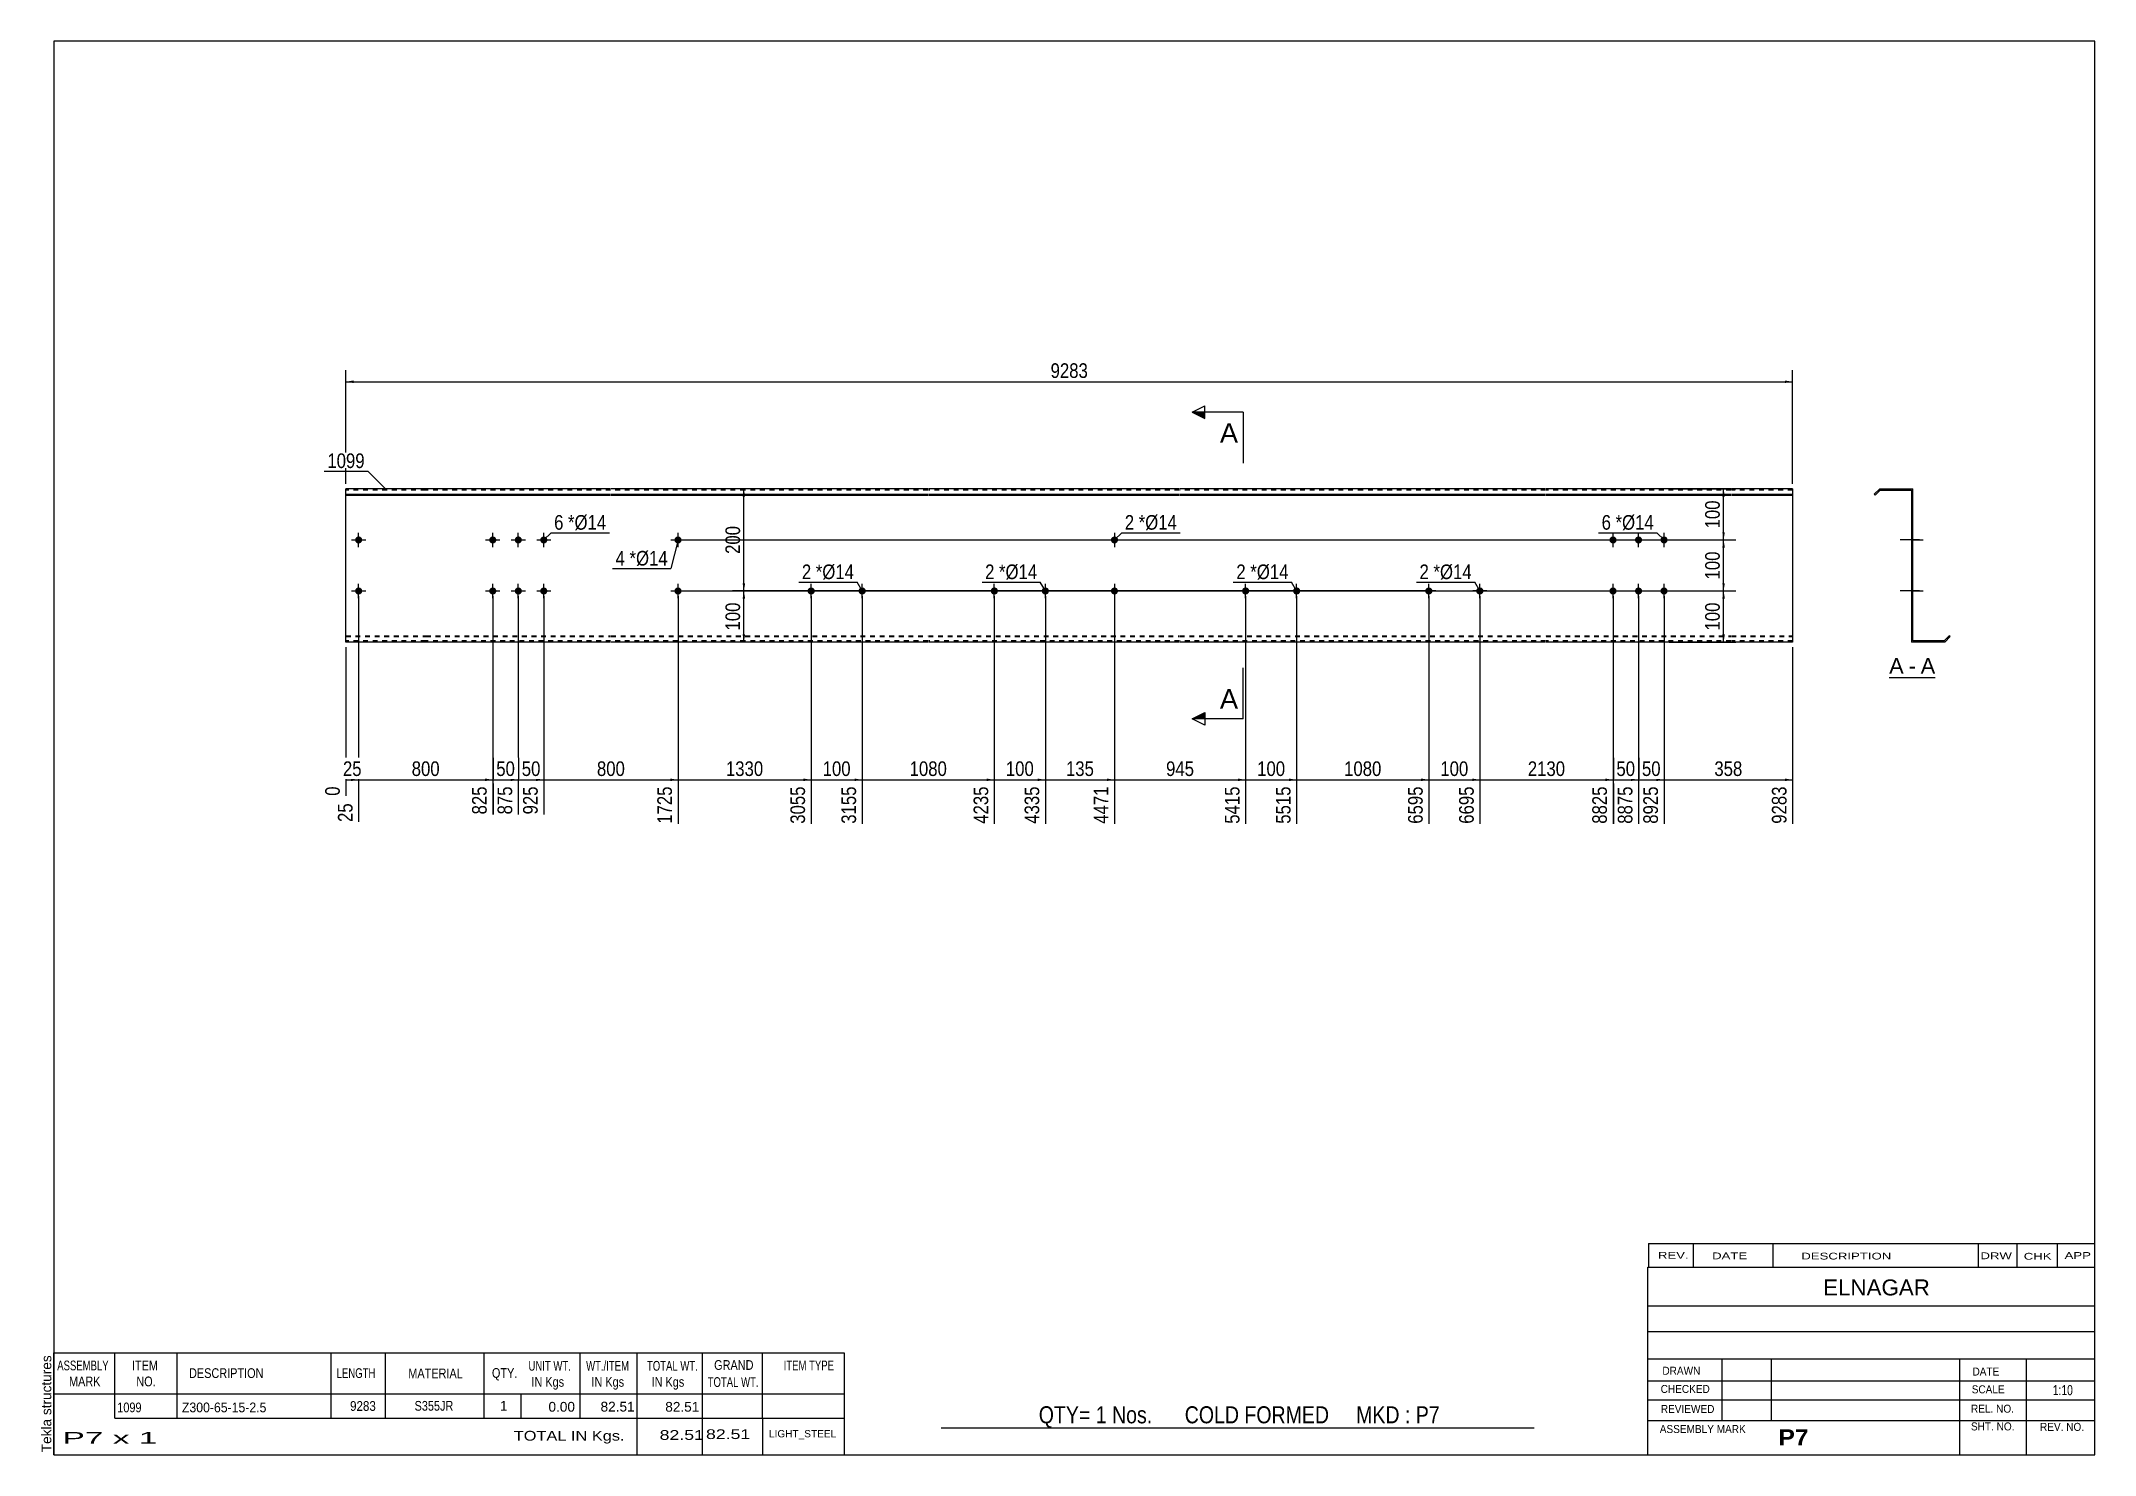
# Model space of a CAD drawing. Header units: millimetres. Extents: x -60 to 343, y -174 to 103.
import ezdxf

# ---------------------------------------------------------------- set-up
doc = ezdxf.new("R2010")
doc.units = ezdxf.units.MM
doc.linetypes.add('DXK_LINE_DOT1', pattern=[1.8814, 0.9407, -0.9407])
doc.styles.add('Arial', font='ARIAL.TTF', dxfattribs={"height": 0.2})
doc.styles.add('Arial Bold', font='ARIALBD.TTF', dxfattribs={"height": 0.2})
doc.styles.add('Arial Narrow', font='ARIALN.TTF', dxfattribs={"height": 0.2})

# ---------------------------------------------------------------- blocks, each defined once
blk = doc.blocks.new('Unknown-629083763-1731')
at = {"color": 5, "linetype": 'Continuous'}
for p, q in [((342.77, 102.75), (-57.23, 102.75)), ((-57.23, 102.75), (-57.23, -174.25)), ((342.77, -174.25), (342.77, 102.75)), ((-57.23, -174.25), (342.77, -174.25))]:
    blk.add_line(p, q, dxfattribs=at)
at = {"color": 174, "linetype": 'Continuous', "style": 'Arial'}
blk.add_text('Tekla structures', height=1.9102, rotation=90, dxfattribs=at).set_placement((-57.73, -173.75))
blk = doc.blocks.new('Unknown-629083763-12 - 1234')
at = {"color": 7, "linetype": 'Continuous'}
blk.add_line((302.45, -21.95), (311.48, -21.95), dxfattribs=at)
at = {"color": 0, "linetype": 'Continuous'}
blk.add_wipeout([(305.29, -21.2), (305.29, -18), (302.45, -18), (302.45, -21.2)], dxfattribs=at)
blk.add_wipeout([(307.67, -21.2), (307.67, -18), (306.25, -18), (306.25, -21.2)], dxfattribs=at)
at = {"color": 96, "linetype": 'Continuous', "style": 'Arial'}
blk.add_text('A', height=3.06, dxfattribs=at).set_placement((302.45, -21.2))
at = {"color": 0, "linetype": 'Continuous'}
blk.add_wipeout([(311.48, -21.2), (311.48, -18), (308.63, -18), (308.63, -21.2)], dxfattribs=at)
at = {"color": 96, "linetype": 'Continuous', "style": 'Arial'}
for s, p in [('-', (306.25, -21.2)), ('A', (308.63, -21.2))]:
    blk.add_text(s, height=3.06, dxfattribs=at).set_placement(p)
blk = doc.blocks.new('Bolt-629083763-1223 - 1203')
at = {"linetype": 'Continuous'}
for points in [[(151.33, 5, -1), (149.93, 5, -1)], [(151.33, -5, -1), (149.93, -5, -1)]]:
    blk.add_hatch(color=3, dxfattribs=at).paths.add_polyline_path(points)
at = {"color": 3, "linetype": 'Continuous'}
for p, q in [((149.23, 5), (152.03, 5)), ((150.63, 6.4), (150.63, 3.6)), ((150.63, -3.6), (150.63, -6.4)), ((149.23, -5), (152.03, -5))]:
    blk.add_line(p, q, dxfattribs=at)
blk = doc.blocks.new('Part-629083763-1218 - 1203')
at = {"color": 2, "linetype": 'Continuous'}
for p, q in [((0, -15), (0, 15)), ((15.6, 15), (0, 15)), ((0, 13.94), (15.6, 13.94)), ((0, 13.76), (15.6, 13.76)), ((51.89, 15), (15.7, 15)), ((15.7, 13.94), (51.89, 13.94)), ((15.7, 13.76), (51.89, 13.76)), ((78.18, 15), (51.99, 15)), ((51.99, 13.94), (78.18, 13.94)), ((51.99, 13.76), (78.18, 13.76)), ((114.08, 15), (78.28, 15)), ((78.28, 13.94), (114.08, 13.94)), ((78.28, 13.76), (114.08, 13.76)), ((163.33, 15), (114.18, 15)), ((114.18, 13.94), (163.33, 13.94)), ((114.18, 13.76), (163.33, 13.76)), ((199.23, 15), (163.43, 15)), ((163.43, 13.94), (199.23, 13.94)), ((163.43, 13.76), (199.23, 13.76)), ((235.13, 15), (199.33, 15)), ((199.33, 13.94), (235.13, 13.94)), ((199.33, 13.76), (235.13, 13.76)), ((271.43, 15), (235.23, 15)), ((235.23, 13.94), (271.43, 13.94)), ((235.23, 13.76), (271.43, 13.76)), ((283.53, 15), (271.53, 15)), ((271.53, 13.94), (283.53, 13.94)), ((271.53, 13.76), (283.53, 13.76)), ((283.53, 15), (283.53, -15)), ((15.6, -15), (0, -15)), ((51.89, -15), (15.7, -15)), ((78.18, -15), (51.99, -15)), ((114.08, -15), (78.28, -15)), ((163.33, -15), (114.18, -15)), ((199.23, -15), (163.43, -15)), ((235.13, -15), (199.33, -15)), ((271.43, -15), (235.23, -15)), ((283.53, -15), (271.53, -15))]:
    blk.add_line(p, q, dxfattribs=at)
at = {"color": 7, "linetype": 'DXK_LINE_DOT1'}
for p, q in [((15.6, 14.75), (0, 14.75)), ((51.89, 14.75), (15.7, 14.75)), ((78.18, 14.75), (51.99, 14.75)), ((114.08, 14.75), (78.28, 14.75)), ((163.33, 14.75), (114.18, 14.75)), ((199.23, 14.75), (163.43, 14.75)), ((235.13, 14.75), (199.33, 14.75)), ((271.43, 14.75), (235.23, 14.75)), ((283.53, 14.75), (271.53, 14.75)), ((0, -13.76), (15.6, -13.76)), ((0, -13.94), (15.6, -13.94)), ((15.6, -14.75), (0, -14.75)), ((15.7, -13.76), (51.89, -13.76)), ((15.7, -13.94), (51.89, -13.94)), ((51.89, -14.75), (15.7, -14.75)), ((51.99, -13.76), (78.18, -13.76)), ((51.99, -13.94), (78.18, -13.94)), ((78.18, -14.75), (51.99, -14.75)), ((78.28, -13.76), (114.08, -13.76)), ((78.28, -13.94), (114.08, -13.94)), ((114.08, -14.75), (78.28, -14.75)), ((114.18, -13.76), (163.33, -13.76)), ((114.18, -13.94), (163.33, -13.94)), ((163.33, -14.75), (114.18, -14.75)), ((163.43, -13.76), (199.23, -13.76)), ((163.43, -13.94), (199.23, -13.94)), ((199.23, -14.75), (163.43, -14.75)), ((199.33, -13.76), (235.13, -13.76)), ((199.33, -13.94), (235.13, -13.94)), ((235.13, -14.75), (199.33, -14.75)), ((235.23, -13.76), (271.43, -13.76)), ((235.23, -13.94), (271.43, -13.94)), ((271.43, -14.75), (235.23, -14.75)), ((271.53, -13.76), (283.53, -13.76)), ((271.53, -13.94), (283.53, -13.94)), ((283.53, -14.75), (271.53, -14.75))]:
    blk.add_line(p, q, dxfattribs=at)
blk = doc.blocks.new('Bolt-629083763-1219 - 1203')
at = {"linetype": 'Continuous'}
for points in [[(1.8, 5, -1), (3.2, 5, -1)], [(64.39, 5, -1), (65.79, 5, -1)]]:
    blk.add_hatch(color=3, dxfattribs=at).paths.add_polyline_path(points)
at = {"color": 3, "linetype": 'Continuous'}
for p, q in [((1.1, 5), (3.9, 5)), ((2.5, 3.6), (2.5, 6.4)), ((63.69, 5), (66.49, 5)), ((65.09, 3.6), (65.09, 6.4))]:
    blk.add_line(p, q, dxfattribs=at)
blk = doc.blocks.new('Bolt-629083763-1220 - 1203')
at = {"linetype": 'Continuous'}
for points in [[(1.8, -5, -1), (3.2, -5, -1)], [(64.39, -5, -1), (65.79, -5, -1)]]:
    blk.add_hatch(color=3, dxfattribs=at).paths.add_polyline_path(points)
at = {"color": 3, "linetype": 'Continuous'}
for p, q in [((2.5, -6.4), (2.5, -3.6)), ((65.09, -6.4), (65.09, -3.6)), ((1.1, -5), (3.9, -5)), ((63.69, -5), (66.49, -5))]:
    blk.add_line(p, q, dxfattribs=at)
blk = doc.blocks.new('Bolt-629083763-1221 - 1203')
at = {"linetype": 'Continuous'}
for points in [[(28.09, 5, -1), (29.49, 5, -1)], [(33.09, 5, -1), (34.49, 5, -1)], [(38.09, 5, -1), (39.49, 5, -1)], [(28.09, -5, -1), (29.49, -5, -1)], [(33.09, -5, -1), (34.49, -5, -1)], [(38.09, -5, -1), (39.49, -5, -1)]]:
    blk.add_hatch(color=3, dxfattribs=at).paths.add_polyline_path(points)
at = {"color": 3, "linetype": 'Continuous'}
for p, q in [((27.39, 5), (30.19, 5)), ((28.79, 3.6), (28.79, 6.4)), ((32.39, 5), (35.19, 5)), ((33.79, 3.6), (33.79, 6.4)), ((37.39, 5), (40.19, 5)), ((38.79, 3.6), (38.79, 6.4)), ((28.79, -6.4), (28.79, -3.6)), ((33.79, -6.4), (33.79, -3.6)), ((38.79, -6.4), (38.79, -3.6)), ((27.39, -5), (30.19, -5)), ((32.39, -5), (35.19, -5)), ((37.39, -5), (40.19, -5))]:
    blk.add_line(p, q, dxfattribs=at)
blk = doc.blocks.new('Bolt-629083763-1222 - 1203')
at = {"linetype": 'Continuous'}
for points in [[(247.63, 5, -1), (249.03, 5, -1)], [(252.63, 5, -1), (254.03, 5, -1)], [(257.63, 5, -1), (259.03, 5, -1)], [(247.63, -5, -1), (249.03, -5, -1)], [(252.63, -5, -1), (254.03, -5, -1)], [(257.63, -5, -1), (259.03, -5, -1)]]:
    blk.add_hatch(color=3, dxfattribs=at).paths.add_polyline_path(points)
at = {"color": 3, "linetype": 'Continuous'}
for p, q in [((246.93, 5), (249.73, 5)), ((248.33, 3.6), (248.33, 6.4)), ((251.93, 5), (254.73, 5)), ((253.33, 3.6), (253.33, 6.4)), ((256.93, 5), (259.73, 5)), ((258.33, 3.6), (258.33, 6.4)), ((248.33, -6.4), (248.33, -3.6)), ((253.33, -6.4), (253.33, -3.6)), ((258.33, -6.4), (258.33, -3.6)), ((246.93, -5), (249.73, -5)), ((251.93, -5), (254.73, -5)), ((256.93, -5), (259.73, -5))]:
    blk.add_line(p, q, dxfattribs=at)
blk = doc.blocks.new('Bolt-629083763-1224 - 1203')
at = {"linetype": 'Continuous'}
for points in [[(91.18, -4.3), (91.33, -4.32), (91.47, -4.36), (91.6, -4.43), (91.71, -4.53), (91.79, -4.65), (91.85, -4.78), (91.88, -4.93), (91.88, -5.07), (91.85, -5.22), (91.79, -5.35), (91.71, -5.47), (91.6, -5.57), (91.47, -5.64), (91.33, -5.68), (91.18, -5.7), (91.04, -5.68), (90.9, -5.64), (90.77, -5.57), (90.66, -5.47), (90.58, -5.35), (90.52, -5.22), (90.49, -5.07), (90.49, -4.93), (90.52, -4.78), (90.58, -4.65), (90.66, -4.53), (90.77, -4.43), (90.9, -4.36), (91.04, -4.32)], [(101.18, -4.3), (101.33, -4.32), (101.47, -4.36), (101.6, -4.43), (101.71, -4.53), (101.79, -4.65), (101.85, -4.78), (101.88, -4.93), (101.88, -5.07), (101.85, -5.22), (101.79, -5.35), (101.71, -5.47), (101.6, -5.57), (101.47, -5.64), (101.33, -5.68), (101.18, -5.7), (101.04, -5.68), (100.9, -5.64), (100.77, -5.57), (100.66, -5.47), (100.58, -5.35), (100.52, -5.22), (100.49, -5.07), (100.49, -4.93), (100.52, -4.78), (100.58, -4.65), (100.66, -4.53), (100.77, -4.43), (100.9, -4.36), (101.04, -4.32)]]:
    blk.add_hatch(color=3, dxfattribs=at).paths.add_polyline_path(points)
at = {"color": 3, "linetype": 'Continuous'}
for p, q in [((91.18, -6.4), (91.18, -3.6)), ((101.18, -6.4), (101.18, -3.6)), ((92.58, -5), (89.78, -5)), ((102.58, -5), (99.78, -5))]:
    blk.add_line(p, q, dxfattribs=at)
blk = doc.blocks.new('Bolt-629083763-1225 - 1203')
at = {"linetype": 'Continuous'}
for points in [[(127.08, -4.3), (127.23, -4.32), (127.37, -4.36), (127.5, -4.43), (127.61, -4.53), (127.69, -4.65), (127.75, -4.78), (127.78, -4.93), (127.78, -5.07), (127.75, -5.22), (127.69, -5.35), (127.61, -5.47), (127.5, -5.57), (127.37, -5.64), (127.23, -5.68), (127.08, -5.7), (126.94, -5.68), (126.8, -5.64), (126.67, -5.57), (126.56, -5.47), (126.48, -5.35), (126.42, -5.22), (126.39, -5.07), (126.39, -4.93), (126.42, -4.78), (126.48, -4.65), (126.56, -4.53), (126.67, -4.43), (126.8, -4.36), (126.94, -4.32)], [(137.08, -4.3), (137.23, -4.32), (137.37, -4.36), (137.5, -4.43), (137.61, -4.53), (137.69, -4.65), (137.75, -4.78), (137.78, -4.93), (137.78, -5.07), (137.75, -5.22), (137.69, -5.35), (137.61, -5.47), (137.5, -5.57), (137.37, -5.64), (137.23, -5.68), (137.08, -5.7), (136.94, -5.68), (136.8, -5.64), (136.67, -5.57), (136.56, -5.47), (136.48, -5.35), (136.42, -5.22), (136.39, -5.07), (136.39, -4.93), (136.42, -4.78), (136.48, -4.65), (136.56, -4.53), (136.67, -4.43), (136.8, -4.36), (136.94, -4.32)]]:
    blk.add_hatch(color=3, dxfattribs=at).paths.add_polyline_path(points)
at = {"color": 3, "linetype": 'Continuous'}
for p, q in [((127.08, -6.4), (127.08, -3.6)), ((137.08, -6.4), (137.08, -3.6)), ((128.48, -5), (125.68, -5)), ((138.48, -5), (135.68, -5))]:
    blk.add_line(p, q, dxfattribs=at)
blk = doc.blocks.new('Bolt-629083763-1226 - 1203')
at = {"linetype": 'Continuous'}
for points in [[(176.33, -4.3), (176.48, -4.32), (176.62, -4.36), (176.75, -4.43), (176.85, -4.53), (176.94, -4.65), (177, -4.78), (177.03, -4.93), (177.03, -5.07), (177, -5.22), (176.94, -5.35), (176.85, -5.47), (176.75, -5.57), (176.62, -5.64), (176.48, -5.68), (176.33, -5.7), (176.19, -5.68), (176.05, -5.64), (175.92, -5.57), (175.81, -5.47), (175.73, -5.35), (175.67, -5.22), (175.64, -5.07), (175.64, -4.93), (175.67, -4.78), (175.73, -4.65), (175.81, -4.53), (175.92, -4.43), (176.05, -4.36), (176.19, -4.32)], [(186.33, -4.3), (186.48, -4.32), (186.62, -4.36), (186.75, -4.43), (186.85, -4.53), (186.94, -4.65), (187, -4.78), (187.03, -4.93), (187.03, -5.07), (187, -5.22), (186.94, -5.35), (186.85, -5.47), (186.75, -5.57), (186.62, -5.64), (186.48, -5.68), (186.33, -5.7), (186.19, -5.68), (186.05, -5.64), (185.92, -5.57), (185.81, -5.47), (185.73, -5.35), (185.67, -5.22), (185.64, -5.07), (185.64, -4.93), (185.67, -4.78), (185.73, -4.65), (185.81, -4.53), (185.92, -4.43), (186.05, -4.36), (186.19, -4.32)]]:
    blk.add_hatch(color=3, dxfattribs=at).paths.add_polyline_path(points)
at = {"color": 3, "linetype": 'Continuous'}
for p, q in [((176.33, -6.4), (176.33, -3.6)), ((186.33, -6.4), (186.33, -3.6)), ((177.73, -5), (174.93, -5)), ((187.73, -5), (184.93, -5))]:
    blk.add_line(p, q, dxfattribs=at)
blk = doc.blocks.new('Bolt-629083763-1227 - 1203')
at = {"linetype": 'Continuous'}
for points in [[(212.23, -4.3), (212.38, -4.32), (212.52, -4.36), (212.65, -4.43), (212.75, -4.53), (212.84, -4.65), (212.9, -4.78), (212.93, -4.93), (212.93, -5.07), (212.9, -5.22), (212.84, -5.35), (212.75, -5.47), (212.65, -5.57), (212.52, -5.64), (212.38, -5.68), (212.23, -5.7), (212.09, -5.68), (211.95, -5.64), (211.82, -5.57), (211.71, -5.47), (211.63, -5.35), (211.57, -5.22), (211.54, -5.07), (211.54, -4.93), (211.57, -4.78), (211.63, -4.65), (211.71, -4.53), (211.82, -4.43), (211.95, -4.36), (212.09, -4.32)], [(222.23, -4.3), (222.38, -4.32), (222.52, -4.36), (222.65, -4.43), (222.75, -4.53), (222.84, -4.65), (222.9, -4.78), (222.93, -4.93), (222.93, -5.07), (222.9, -5.22), (222.84, -5.35), (222.75, -5.47), (222.65, -5.57), (222.52, -5.64), (222.38, -5.68), (222.23, -5.7), (222.09, -5.68), (221.95, -5.64), (221.82, -5.57), (221.71, -5.47), (221.63, -5.35), (221.57, -5.22), (221.54, -5.07), (221.54, -4.93), (221.57, -4.78), (221.63, -4.65), (221.71, -4.53), (221.82, -4.43), (221.95, -4.36), (222.09, -4.32)]]:
    blk.add_hatch(color=3, dxfattribs=at).paths.add_polyline_path(points)
at = {"color": 3, "linetype": 'Continuous'}
for p, q in [((212.23, -6.4), (212.23, -3.6)), ((222.23, -6.4), (222.23, -3.6)), ((213.63, -5), (210.83, -5)), ((223.63, -5), (220.83, -5))]:
    blk.add_line(p, q, dxfattribs=at)
blk = doc.blocks.new('Bolt-629083763-1240 - 1234')
at = {"linetype": 'Continuous'}
for points in [[(306.84, 5.7), (306.84, 4.3), (307.09, 4.3), (307.09, 5.7)], [(306.84, 5.7), (306.84, 4.3), (307.09, 4.3), (307.09, 5.7)], [(306.84, 5.7), (306.84, 4.3), (307.09, 4.3), (307.09, 5.7)], [(306.84, -4.3), (306.84, -5.7), (307.09, -5.7), (307.09, -4.3)], [(306.84, -4.3), (306.84, -5.7), (307.09, -5.7), (307.09, -4.3)], [(306.84, -4.3), (306.84, -5.7), (307.09, -5.7), (307.09, -4.3)]]:
    blk.add_hatch(color=3, dxfattribs=at).paths.add_polyline_path(points)
at = {"color": 3, "linetype": 'Continuous'}
for p, q in [((308.39, 5), (304.59, 5)), ((308.39, 5), (304.59, 5)), ((308.39, 5), (304.59, 5)), ((307.09, 5.7), (306.84, 5.7)), ((307.09, 5.7), (306.84, 5.7)), ((307.09, 5.7), (306.84, 5.7)), ((307.09, 4.3), (306.84, 4.3)), ((307.09, 4.3), (306.84, 4.3)), ((307.09, 4.3), (306.84, 4.3)), ((308.39, -5), (304.59, -5)), ((308.39, -5), (304.59, -5)), ((308.39, -5), (304.59, -5)), ((307.09, -4.3), (306.84, -4.3)), ((307.09, -4.3), (306.84, -4.3)), ((307.09, -4.3), (306.84, -4.3)), ((307.09, -5.7), (306.84, -5.7)), ((307.09, -5.7), (306.84, -5.7)), ((307.09, -5.7), (306.84, -5.7))]:
    blk.add_line(p, q, dxfattribs=at)
blk = doc.blocks.new('Part-629083763-1236 - 1234')
at = {"color": 2, "linetype": 'Continuous'}
for p, q in [((300.59, 15), (299.53, 13.94)), ((299.53, 13.94), (299.7, 13.76)), ((300.69, 14.75), (299.7, 13.76)), ((300.59, 15), (307.09, 15)), ((300.69, 14.75), (306.84, 14.75)), ((306.84, 14.75), (306.84, -15)), ((307.09, -14.75), (307.09, 15)), ((313.34, -15), (306.84, -15)), ((313.24, -14.75), (307.09, -14.75)), ((313.24, -14.75), (314.22, -13.76)), ((313.34, -15), (314.4, -13.94)), ((314.4, -13.94), (314.22, -13.76))]:
    blk.add_line(p, q, dxfattribs=at)
blk = doc.blocks.new('Bolt-629083763-1237 - 1234')
at = {"linetype": 'Continuous'}
blk.add_hatch(color=3, dxfattribs=at).paths.add_polyline_path([(306.84, 5.7), (306.84, 4.3), (307.09, 4.3), (307.09, 5.7)])
blk.add_hatch(color=3, dxfattribs=at).paths.add_polyline_path([(306.84, 5.7), (306.84, 4.3), (307.09, 4.3), (307.09, 5.7)])
at = {"color": 3, "linetype": 'Continuous'}
for p, q in [((307.89, 5), (304.59, 5)), ((307.89, 5), (304.59, 5)), ((307.09, 5.7), (306.84, 5.7)), ((307.09, 5.7), (306.84, 5.7)), ((307.09, 4.3), (306.84, 4.3)), ((307.09, 4.3), (306.84, 4.3))]:
    blk.add_line(p, q, dxfattribs=at)
blk = doc.blocks.new('Bolt-629083763-1238 - 1234')
at = {"linetype": 'Continuous'}
blk.add_hatch(color=3, dxfattribs=at).paths.add_polyline_path([(306.84, -4.3), (306.84, -5.7), (307.09, -5.7), (307.09, -4.3)])
blk.add_hatch(color=3, dxfattribs=at).paths.add_polyline_path([(306.84, -4.3), (306.84, -5.7), (307.09, -5.7), (307.09, -4.3)])
at = {"color": 3, "linetype": 'Continuous'}
for p, q in [((307.89, -5), (304.59, -5)), ((307.89, -5), (304.59, -5)), ((307.09, -4.3), (306.84, -4.3)), ((307.09, -4.3), (306.84, -4.3)), ((307.09, -5.7), (306.84, -5.7)), ((307.09, -5.7), (306.84, -5.7))]:
    blk.add_line(p, q, dxfattribs=at)
blk = doc.blocks.new('Bolt-629083763-1239 - 1234')
at = {"linetype": 'Continuous'}
for points in [[(306.84, 5.7), (306.84, 4.3), (307.09, 4.3), (307.09, 5.7)], [(306.84, 5.7), (306.84, 4.3), (307.09, 4.3), (307.09, 5.7)], [(306.84, 5.7), (306.84, 4.3), (307.09, 4.3), (307.09, 5.7)], [(306.84, -4.3), (306.84, -5.7), (307.09, -5.7), (307.09, -4.3)], [(306.84, -4.3), (306.84, -5.7), (307.09, -5.7), (307.09, -4.3)], [(306.84, -4.3), (306.84, -5.7), (307.09, -5.7), (307.09, -4.3)]]:
    blk.add_hatch(color=3, dxfattribs=at).paths.add_polyline_path(points)
at = {"color": 3, "linetype": 'Continuous'}
for p, q in [((308.39, 5), (304.59, 5)), ((308.39, 5), (304.59, 5)), ((308.39, 5), (304.59, 5)), ((307.09, 5.7), (306.84, 5.7)), ((307.09, 5.7), (306.84, 5.7)), ((307.09, 5.7), (306.84, 5.7)), ((307.09, 4.3), (306.84, 4.3)), ((307.09, 4.3), (306.84, 4.3)), ((307.09, 4.3), (306.84, 4.3)), ((308.39, -5), (304.59, -5)), ((308.39, -5), (304.59, -5)), ((308.39, -5), (304.59, -5)), ((307.09, -4.3), (306.84, -4.3)), ((307.09, -4.3), (306.84, -4.3)), ((307.09, -4.3), (306.84, -4.3)), ((307.09, -5.7), (306.84, -5.7)), ((307.09, -5.7), (306.84, -5.7)), ((307.09, -5.7), (306.84, -5.7))]:
    blk.add_line(p, q, dxfattribs=at)
blk = doc.blocks.new('Bolt-629083763-1241 - 1234')
at = {"linetype": 'Continuous'}
for points in [[(307.09, 4.3), (307.09, 5.7), (306.84, 5.7), (306.84, 4.3)], [(307.09, -5.7), (307.09, -4.3), (306.84, -4.3), (306.84, -5.7)]]:
    blk.add_hatch(color=3, dxfattribs=at).paths.add_polyline_path(points)
at = {"color": 3, "linetype": 'Continuous'}
for p, q in [((306.84, 5.7), (307.09, 5.7)), ((306.84, 5), (309.09, 5)), ((306.84, 4.3), (307.09, 4.3)), ((306.84, -4.3), (307.09, -4.3)), ((306.84, -5), (309.09, -5)), ((306.84, -5.7), (307.09, -5.7))]:
    blk.add_line(p, q, dxfattribs=at)
blk = doc.blocks.new('Bolt-629083763-1242 - 1234')
at = {"linetype": 'Continuous'}
blk.add_hatch(color=3, dxfattribs=at).paths.add_polyline_path([(307.09, -5.7), (307.09, -4.3), (306.84, -4.3), (306.84, -5.7)])
blk.add_hatch(color=3, dxfattribs=at).paths.add_polyline_path([(307.09, -5.7), (307.09, -4.3), (306.84, -4.3), (306.84, -5.7)])
at = {"color": 3, "linetype": 'Continuous'}
for p, q in [((307.84, -5), (305.09, -5)), ((307.84, -5), (305.09, -5)), ((307.09, -4.3), (306.84, -4.3)), ((307.09, -4.3), (306.84, -4.3)), ((307.09, -5.7), (306.84, -5.7)), ((307.09, -5.7), (306.84, -5.7))]:
    blk.add_line(p, q, dxfattribs=at)
blk = doc.blocks.new('Bolt-629083763-1243 - 1234')
at = {"linetype": 'Continuous'}
blk.add_hatch(color=3, dxfattribs=at).paths.add_polyline_path([(307.09, -5.7), (307.09, -4.3), (306.84, -4.3), (306.84, -5.7)])
blk.add_hatch(color=3, dxfattribs=at).paths.add_polyline_path([(307.09, -5.7), (307.09, -4.3), (306.84, -4.3), (306.84, -5.7)])
at = {"color": 3, "linetype": 'Continuous'}
for p, q in [((307.84, -5), (305.09, -5)), ((307.84, -5), (305.09, -5)), ((307.09, -4.3), (306.84, -4.3)), ((307.09, -4.3), (306.84, -4.3)), ((307.09, -5.7), (306.84, -5.7)), ((307.09, -5.7), (306.84, -5.7))]:
    blk.add_line(p, q, dxfattribs=at)
blk = doc.blocks.new('Bolt-629083763-1244 - 1234')
at = {"linetype": 'Continuous'}
blk.add_hatch(color=3, dxfattribs=at).paths.add_polyline_path([(307.09, -5.7), (307.09, -4.3), (306.84, -4.3), (306.84, -5.7)])
blk.add_hatch(color=3, dxfattribs=at).paths.add_polyline_path([(307.09, -5.7), (307.09, -4.3), (306.84, -4.3), (306.84, -5.7)])
at = {"color": 3, "linetype": 'Continuous'}
for p, q in [((307.84, -5), (305.09, -5)), ((307.84, -5), (305.09, -5)), ((307.09, -4.3), (306.84, -4.3)), ((307.09, -4.3), (306.84, -4.3)), ((307.09, -5.7), (306.84, -5.7)), ((307.09, -5.7), (306.84, -5.7))]:
    blk.add_line(p, q, dxfattribs=at)
blk = doc.blocks.new('Bolt-629083763-1245 - 1234')
at = {"linetype": 'Continuous'}
blk.add_hatch(color=3, dxfattribs=at).paths.add_polyline_path([(307.09, -5.7), (307.09, -4.3), (306.84, -4.3), (306.84, -5.7)])
blk.add_hatch(color=3, dxfattribs=at).paths.add_polyline_path([(307.09, -5.7), (307.09, -4.3), (306.84, -4.3), (306.84, -5.7)])
at = {"color": 3, "linetype": 'Continuous'}
for p, q in [((307.84, -5), (305.09, -5)), ((307.84, -5), (305.09, -5)), ((307.09, -4.3), (306.84, -4.3)), ((307.09, -4.3), (306.84, -4.3)), ((307.09, -5.7), (306.84, -5.7)), ((307.09, -5.7), (306.84, -5.7))]:
    blk.add_line(p, q, dxfattribs=at)
blk = doc.blocks.new('StraightDimension-629083763-1353 - 1203')
at = {"linetype": 'Continuous'}
for points in [[(269.75, 3.5), (270, 5), (270.25, 3.5)], [(270.25, -3.5), (270, -5), (269.75, -3.5)]]:
    blk.add_hatch(color=7, dxfattribs=at).paths.add_polyline_path(points)
at = {"color": 7, "linetype": 'Continuous'}
for p, q in [((66.09, 5), (272.4, 5)), ((270, -5), (270, 5)), ((66.09, -5), (272.4, -5))]:
    blk.add_line(p, q, dxfattribs=at)
at = {"color": 0}
blk.add_wipeout([(269.85, 3.34), (265.65, 3.34), (265.65, -3.34), (269.85, -3.34)], dxfattribs=at)
at = {"color": 3, "style": 'Arial Narrow'}
blk.add_text('100', height=2.863, rotation=90.0002, dxfattribs=at).set_placement((269.25, -2.74))
blk = doc.blocks.new('StraightDimension-629083763-1265 - 1203')
at = {"linetype": 'Continuous'}
blk.add_hatch(color=7, dxfattribs=at).paths.add_polyline_path([(220.73, -41.75), (222.23, -42), (220.73, -42.25)])
at = {"color": 7, "linetype": 'Continuous'}
for p, q in [((212.23, -6), (212.23, -50.61)), ((222.23, -6), (222.23, -50.61)), ((212.23, -42), (222.23, -42))]:
    blk.add_line(p, q, dxfattribs=at)
at = {"color": 0}
blk.add_wipeout([(220.58, -41.85), (220.58, -37.65), (213.89, -37.65), (213.89, -41.85)], dxfattribs=at)
at = {"color": 0, "linetype": 'Continuous'}
blk.add_wipeout([(221.63, -42.7), (217.43, -42.7), (217.43, -51.21), (221.63, -51.21)], dxfattribs=at)
at = {"color": 3, "style": 'Arial Narrow'}
blk.add_text('100', height=2.863, dxfattribs=at).set_placement((214.49, -41.25))
at = {"color": 3, "linetype": 'Continuous', "style": 'Arial Narrow'}
blk.add_text('6695', height=2.863, rotation=90.0002, dxfattribs=at).set_placement((221.03, -50.61))
blk = doc.blocks.new('StraightDimension-629083763-1269 - 1203')
at = {"linetype": 'Continuous'}
blk.add_hatch(color=7, dxfattribs=at).paths.add_polyline_path([(149.13, -41.75), (150.63, -42), (149.13, -42.25)])
at = {"color": 7, "linetype": 'Continuous'}
for p, q in [((137.08, -6), (137.08, -50.61)), ((150.63, -6), (150.63, -50.61)), ((137.08, -42), (150.63, -42))]:
    blk.add_line(p, q, dxfattribs=at)
at = {"color": 0}
blk.add_wipeout([(147.2, -41.85), (147.2, -37.65), (140.52, -37.65), (140.52, -41.85)], dxfattribs=at)
at = {"color": 0, "linetype": 'Continuous'}
blk.add_wipeout([(150.03, -42.7), (145.83, -42.7), (145.83, -51.21), (150.03, -51.21)], dxfattribs=at)
at = {"color": 3, "style": 'Arial Narrow'}
blk.add_text('135', height=2.863, dxfattribs=at).set_placement((141.12, -41.25))
at = {"color": 3, "linetype": 'Continuous', "style": 'Arial Narrow'}
blk.add_text('4471', height=2.863, rotation=90.0002, dxfattribs=at).set_placement((149.43, -50.61))
blk = doc.blocks.new('StraightDimension-629083763-1273 - 1203')
at = {"linetype": 'Continuous'}
blk.add_hatch(color=7, dxfattribs=at).paths.add_polyline_path([(89.68, -41.75), (91.18, -42), (89.68, -42.25)])
at = {"color": 7, "linetype": 'Continuous'}
for p, q in [((65.09, -6), (65.09, -50.61)), ((91.18, -6), (91.18, -50.61)), ((65.09, -42), (91.18, -42))]:
    blk.add_line(p, q, dxfattribs=at)
at = {"color": 0}
blk.add_wipeout([(82.39, -41.85), (82.39, -37.65), (73.88, -37.65), (73.88, -41.85)], dxfattribs=at)
at = {"color": 0, "linetype": 'Continuous'}
blk.add_wipeout([(90.58, -42.7), (86.38, -42.7), (86.38, -51.21), (90.58, -51.21)], dxfattribs=at)
at = {"color": 3, "style": 'Arial Narrow'}
blk.add_text('1330', height=2.863, dxfattribs=at).set_placement((74.48, -41.25))
at = {"color": 3, "linetype": 'Continuous', "style": 'Arial Narrow'}
blk.add_text('3055', height=2.863, rotation=90.0002, dxfattribs=at).set_placement((89.98, -50.61))
blk = doc.blocks.new('StraightDimension-629083763-1268 - 1203')
at = {"linetype": 'Continuous'}
blk.add_hatch(color=7, dxfattribs=at).paths.add_polyline_path([(174.83, -41.75), (176.33, -42), (174.83, -42.25)])
at = {"color": 7, "linetype": 'Continuous'}
for p, q in [((150.63, -6), (150.63, -50.61)), ((176.33, -6), (176.33, -50.61)), ((150.63, -42), (176.33, -42))]:
    blk.add_line(p, q, dxfattribs=at)
at = {"color": 0}
blk.add_wipeout([(166.83, -41.85), (166.83, -37.65), (160.14, -37.65), (160.14, -41.85)], dxfattribs=at)
at = {"color": 0, "linetype": 'Continuous'}
blk.add_wipeout([(175.73, -42.7), (171.53, -42.7), (171.53, -51.21), (175.73, -51.21)], dxfattribs=at)
at = {"color": 3, "style": 'Arial Narrow'}
blk.add_text('945', height=2.863, dxfattribs=at).set_placement((160.74, -41.25))
at = {"color": 3, "linetype": 'Continuous', "style": 'Arial Narrow'}
blk.add_text('5415', height=2.863, rotation=90.0002, dxfattribs=at).set_placement((175.13, -50.61))
blk = doc.blocks.new('StraightDimension-629083763-1261 - 1203')
at = {"linetype": 'Continuous'}
blk.add_hatch(color=7, dxfattribs=at).paths.add_polyline_path([(282.03, -41.75), (283.53, -42), (282.03, -42.25)])
at = {"color": 7, "linetype": 'Continuous'}
for p, q in [((258.33, -6), (258.33, -50.61)), ((283.53, -16), (283.53, -50.61)), ((258.33, -42), (283.53, -42))]:
    blk.add_line(p, q, dxfattribs=at)
at = {"color": 0}
blk.add_wipeout([(274.27, -41.85), (274.27, -37.65), (267.59, -37.65), (267.59, -41.85)], dxfattribs=at)
at = {"color": 0, "linetype": 'Continuous'}
blk.add_wipeout([(282.93, -42.7), (278.73, -42.7), (278.73, -51.21), (282.93, -51.21)], dxfattribs=at)
at = {"color": 3, "style": 'Arial Narrow'}
blk.add_text('358', height=2.863, dxfattribs=at).set_placement((268.19, -41.25))
at = {"color": 3, "linetype": 'Continuous', "style": 'Arial Narrow'}
blk.add_text('9283', height=2.863, rotation=90.0002, dxfattribs=at).set_placement((282.33, -50.61))
blk = doc.blocks.new('StraightDimension-629083763-1262 - 1203')
at = {"linetype": 'Continuous'}
blk.add_hatch(color=7, dxfattribs=at).paths.add_polyline_path([(256.83, -41.75), (258.33, -42), (256.83, -42.25)])
at = {"color": 7, "linetype": 'Continuous'}
for p, q in [((253.33, -6), (253.33, -50.61)), ((258.33, -6), (258.33, -50.61)), ((253.33, -42), (258.33, -42))]:
    blk.add_line(p, q, dxfattribs=at)
at = {"color": 0}
blk.add_wipeout([(258.26, -41.85), (258.26, -37.65), (253.4, -37.65), (253.4, -41.85)], dxfattribs=at)
at = {"color": 0, "linetype": 'Continuous'}
blk.add_wipeout([(257.73, -42.7), (253.53, -42.7), (253.53, -51.21), (257.73, -51.21)], dxfattribs=at)
at = {"color": 3, "style": 'Arial Narrow'}
blk.add_text('50', height=2.863, dxfattribs=at).set_placement((254, -41.25))
at = {"color": 3, "linetype": 'Continuous', "style": 'Arial Narrow'}
blk.add_text('8925', height=2.863, rotation=90.0002, dxfattribs=at).set_placement((257.13, -50.61))
blk = doc.blocks.new('StraightDimension-629083763-1263 - 1203')
at = {"linetype": 'Continuous'}
blk.add_hatch(color=7, dxfattribs=at).paths.add_polyline_path([(251.83, -41.75), (253.33, -42), (251.83, -42.25)])
at = {"color": 7, "linetype": 'Continuous'}
for p, q in [((248.33, -6), (248.33, -50.61)), ((253.33, -6), (253.33, -50.61)), ((248.33, -42), (253.33, -42))]:
    blk.add_line(p, q, dxfattribs=at)
at = {"color": 0}
blk.add_wipeout([(253.26, -41.85), (253.26, -37.65), (248.4, -37.65), (248.4, -41.85)], dxfattribs=at)
at = {"color": 0, "linetype": 'Continuous'}
blk.add_wipeout([(252.73, -42.7), (248.53, -42.7), (248.53, -51.21), (252.73, -51.21)], dxfattribs=at)
at = {"color": 3, "style": 'Arial Narrow'}
blk.add_text('50', height=2.863, dxfattribs=at).set_placement((249, -41.25))
at = {"color": 3, "linetype": 'Continuous', "style": 'Arial Narrow'}
blk.add_text('8875', height=2.863, rotation=90.0002, dxfattribs=at).set_placement((252.13, -50.61))
blk = doc.blocks.new('StraightDimension-629083763-1264 - 1203')
at = {"linetype": 'Continuous'}
blk.add_hatch(color=7, dxfattribs=at).paths.add_polyline_path([(246.83, -41.75), (248.33, -42), (246.83, -42.25)])
at = {"color": 7, "linetype": 'Continuous'}
for p, q in [((222.23, -6), (222.23, -50.61)), ((248.33, -6), (248.33, -50.61)), ((222.23, -42), (248.33, -42))]:
    blk.add_line(p, q, dxfattribs=at)
at = {"color": 0}
blk.add_wipeout([(239.54, -41.85), (239.54, -37.65), (231.03, -37.65), (231.03, -41.85)], dxfattribs=at)
at = {"color": 0, "linetype": 'Continuous'}
blk.add_wipeout([(247.73, -42.7), (243.53, -42.7), (243.53, -51.21), (247.73, -51.21)], dxfattribs=at)
at = {"color": 3, "style": 'Arial Narrow'}
blk.add_text('2130', height=2.863, dxfattribs=at).set_placement((231.63, -41.25))
at = {"color": 3, "linetype": 'Continuous', "style": 'Arial Narrow'}
blk.add_text('8825', height=2.863, rotation=90.0002, dxfattribs=at).set_placement((247.13, -50.61))
blk = doc.blocks.new('StraightDimension-629083763-1266 - 1203')
at = {"linetype": 'Continuous'}
blk.add_hatch(color=7, dxfattribs=at).paths.add_polyline_path([(210.73, -41.75), (212.23, -42), (210.73, -42.25)])
at = {"color": 7, "linetype": 'Continuous'}
for p, q in [((186.33, -6), (186.33, -50.61)), ((212.23, -6), (212.23, -50.61)), ((186.33, -42), (212.23, -42))]:
    blk.add_line(p, q, dxfattribs=at)
at = {"color": 0}
blk.add_wipeout([(203.54, -41.85), (203.54, -37.65), (195.03, -37.65), (195.03, -41.85)], dxfattribs=at)
at = {"color": 0, "linetype": 'Continuous'}
blk.add_wipeout([(211.63, -42.7), (207.43, -42.7), (207.43, -51.21), (211.63, -51.21)], dxfattribs=at)
at = {"color": 3, "style": 'Arial Narrow'}
blk.add_text('1080', height=2.863, dxfattribs=at).set_placement((195.63, -41.25))
at = {"color": 3, "linetype": 'Continuous', "style": 'Arial Narrow'}
blk.add_text('6595', height=2.863, rotation=90.0002, dxfattribs=at).set_placement((211.03, -50.61))
blk = doc.blocks.new('StraightDimension-629083763-1267 - 1203')
at = {"linetype": 'Continuous'}
blk.add_hatch(color=7, dxfattribs=at).paths.add_polyline_path([(184.83, -41.75), (186.33, -42), (184.83, -42.25)])
at = {"color": 7, "linetype": 'Continuous'}
for p, q in [((176.33, -6), (176.33, -50.61)), ((186.33, -6), (186.33, -50.61)), ((176.33, -42), (186.33, -42))]:
    blk.add_line(p, q, dxfattribs=at)
at = {"color": 0}
blk.add_wipeout([(184.68, -41.85), (184.68, -37.65), (177.99, -37.65), (177.99, -41.85)], dxfattribs=at)
at = {"color": 0, "linetype": 'Continuous'}
blk.add_wipeout([(185.73, -42.7), (181.53, -42.7), (181.53, -51.21), (185.73, -51.21)], dxfattribs=at)
at = {"color": 3, "style": 'Arial Narrow'}
blk.add_text('100', height=2.863, dxfattribs=at).set_placement((178.59, -41.25))
at = {"color": 3, "linetype": 'Continuous', "style": 'Arial Narrow'}
blk.add_text('5515', height=2.863, rotation=90.0002, dxfattribs=at).set_placement((185.13, -50.61))
blk = doc.blocks.new('StraightDimension-629083763-1270 - 1203')
at = {"linetype": 'Continuous'}
blk.add_hatch(color=7, dxfattribs=at).paths.add_polyline_path([(135.58, -41.75), (137.08, -42), (135.58, -42.25)])
at = {"color": 7, "linetype": 'Continuous'}
for p, q in [((127.08, -6), (127.08, -50.61)), ((137.08, -6), (137.08, -50.61)), ((127.08, -42), (137.08, -42))]:
    blk.add_line(p, q, dxfattribs=at)
at = {"color": 0}
blk.add_wipeout([(135.43, -41.85), (135.43, -37.65), (128.74, -37.65), (128.74, -41.85)], dxfattribs=at)
at = {"color": 0, "linetype": 'Continuous'}
blk.add_wipeout([(136.48, -42.7), (132.28, -42.7), (132.28, -51.21), (136.48, -51.21)], dxfattribs=at)
at = {"color": 3, "style": 'Arial Narrow'}
blk.add_text('100', height=2.863, dxfattribs=at).set_placement((129.34, -41.25))
at = {"color": 3, "linetype": 'Continuous', "style": 'Arial Narrow'}
blk.add_text('4335', height=2.863, rotation=90.0002, dxfattribs=at).set_placement((135.88, -50.61))
blk = doc.blocks.new('StraightDimension-629083763-1271 - 1203')
at = {"linetype": 'Continuous'}
blk.add_hatch(color=7, dxfattribs=at).paths.add_polyline_path([(125.58, -41.75), (127.08, -42), (125.58, -42.25)])
at = {"color": 7, "linetype": 'Continuous'}
for p, q in [((101.18, -6), (101.18, -50.61)), ((127.08, -6), (127.08, -50.61)), ((101.18, -42), (127.08, -42))]:
    blk.add_line(p, q, dxfattribs=at)
at = {"color": 0}
blk.add_wipeout([(118.39, -41.85), (118.39, -37.65), (109.88, -37.65), (109.88, -41.85)], dxfattribs=at)
at = {"color": 0, "linetype": 'Continuous'}
blk.add_wipeout([(126.48, -42.7), (122.28, -42.7), (122.28, -51.21), (126.48, -51.21)], dxfattribs=at)
at = {"color": 3, "style": 'Arial Narrow'}
blk.add_text('1080', height=2.863, dxfattribs=at).set_placement((110.48, -41.25))
at = {"color": 3, "linetype": 'Continuous', "style": 'Arial Narrow'}
blk.add_text('4235', height=2.863, rotation=90.0002, dxfattribs=at).set_placement((125.88, -50.61))
blk = doc.blocks.new('StraightDimension-629083763-1272 - 1203')
at = {"linetype": 'Continuous'}
blk.add_hatch(color=7, dxfattribs=at).paths.add_polyline_path([(99.68, -41.75), (101.18, -42), (99.68, -42.25)])
at = {"color": 7, "linetype": 'Continuous'}
for p, q in [((91.18, -6), (91.18, -50.61)), ((101.18, -6), (101.18, -50.61)), ((91.18, -42), (101.18, -42))]:
    blk.add_line(p, q, dxfattribs=at)
at = {"color": 0}
blk.add_wipeout([(99.53, -41.85), (99.53, -37.65), (92.84, -37.65), (92.84, -41.85)], dxfattribs=at)
at = {"color": 0, "linetype": 'Continuous'}
blk.add_wipeout([(100.58, -42.7), (96.38, -42.7), (96.38, -51.21), (100.58, -51.21)], dxfattribs=at)
at = {"color": 3, "style": 'Arial Narrow'}
blk.add_text('100', height=2.863, dxfattribs=at).set_placement((93.44, -41.25))
at = {"color": 3, "linetype": 'Continuous', "style": 'Arial Narrow'}
blk.add_text('3155', height=2.863, rotation=90.0002, dxfattribs=at).set_placement((99.98, -50.61))
blk = doc.blocks.new('StraightDimension-629083763-1274 - 1203')
at = {"linetype": 'Continuous'}
blk.add_hatch(color=7, dxfattribs=at).paths.add_polyline_path([(63.59, -41.75), (65.09, -42), (63.59, -42.25)])
at = {"color": 7, "linetype": 'Continuous'}
for p, q in [((38.79, -6), (38.79, -48.78)), ((65.09, -6), (65.09, -50.61)), ((38.79, -42), (65.09, -42))]:
    blk.add_line(p, q, dxfattribs=at)
at = {"color": 0}
blk.add_wipeout([(55.28, -41.85), (55.28, -37.65), (48.6, -37.65), (48.6, -41.85)], dxfattribs=at)
at = {"color": 0, "linetype": 'Continuous'}
blk.add_wipeout([(64.49, -42.7), (60.29, -42.7), (60.29, -51.21), (64.49, -51.21)], dxfattribs=at)
at = {"color": 3, "style": 'Arial Narrow'}
blk.add_text('800', height=2.863, dxfattribs=at).set_placement((49.2, -41.25))
at = {"color": 3, "linetype": 'Continuous', "style": 'Arial Narrow'}
blk.add_text('1725', height=2.863, rotation=90.0002, dxfattribs=at).set_placement((63.89, -50.61))
blk = doc.blocks.new('StraightDimension-629083763-1275 - 1203')
at = {"linetype": 'Continuous'}
blk.add_hatch(color=7, dxfattribs=at).paths.add_polyline_path([(37.29, -41.75), (38.79, -42), (37.29, -42.25)])
at = {"color": 7, "linetype": 'Continuous'}
for p, q in [((33.79, -6), (33.79, -48.78)), ((38.79, -6), (38.79, -48.78)), ((33.79, -42), (38.79, -42))]:
    blk.add_line(p, q, dxfattribs=at)
at = {"color": 0}
blk.add_wipeout([(38.72, -41.85), (38.72, -37.65), (33.87, -37.65), (33.87, -41.85)], dxfattribs=at)
at = {"color": 0, "linetype": 'Continuous'}
blk.add_wipeout([(38.19, -42.7), (33.99, -42.7), (33.99, -49.38), (38.19, -49.38)], dxfattribs=at)
at = {"color": 3, "style": 'Arial Narrow'}
blk.add_text('50', height=2.863, dxfattribs=at).set_placement((34.47, -41.25))
at = {"color": 3, "linetype": 'Continuous', "style": 'Arial Narrow'}
blk.add_text('925', height=2.863, rotation=90.0002, dxfattribs=at).set_placement((37.59, -48.78))
blk = doc.blocks.new('StraightDimension-629083763-1339 - 1203')
at = {"linetype": 'Continuous'}
for points in [[(77.75, -6.5), (78, -5), (78.25, -6.5)], [(78.25, -13.5), (78, -15), (77.75, -13.5)]]:
    blk.add_hatch(color=7, dxfattribs=at).paths.add_polyline_path(points)
at = {"color": 7, "linetype": 'Continuous'}
for p, q in [((211.23, -5), (75.75, -5)), ((78, -15), (78, -5)), ((90.18, -15), (75.75, -15))]:
    blk.add_line(p, q, dxfattribs=at)
at = {"color": 0}
blk.add_wipeout([(77.85, -6.66), (73.65, -6.66), (73.65, -13.34), (77.85, -13.34)], dxfattribs=at)
at = {"color": 3, "style": 'Arial Narrow'}
blk.add_text('100', height=2.863, rotation=90.0002, dxfattribs=at).set_placement((77.25, -12.74))
blk = doc.blocks.new('StraightDimension-629083763-1276 - 1203')
at = {"linetype": 'Continuous'}
blk.add_hatch(color=7, dxfattribs=at).paths.add_polyline_path([(32.29, -41.75), (33.79, -42), (32.29, -42.25)])
at = {"color": 7, "linetype": 'Continuous'}
for p, q in [((28.79, -6), (28.79, -48.78)), ((33.79, -6), (33.79, -48.78)), ((28.79, -42), (33.79, -42))]:
    blk.add_line(p, q, dxfattribs=at)
at = {"color": 0}
blk.add_wipeout([(33.72, -41.85), (33.72, -37.65), (28.87, -37.65), (28.87, -41.85)], dxfattribs=at)
at = {"color": 0, "linetype": 'Continuous'}
blk.add_wipeout([(33.19, -42.7), (28.99, -42.7), (28.99, -49.38), (33.19, -49.38)], dxfattribs=at)
at = {"color": 3, "style": 'Arial Narrow'}
blk.add_text('50', height=2.863, dxfattribs=at).set_placement((29.47, -41.25))
at = {"color": 3, "linetype": 'Continuous', "style": 'Arial Narrow'}
blk.add_text('875', height=2.863, rotation=90.0002, dxfattribs=at).set_placement((32.59, -48.78))
blk = doc.blocks.new('StraightDimension-629083763-1277 - 1203')
at = {"linetype": 'Continuous'}
blk.add_hatch(color=7, dxfattribs=at).paths.add_polyline_path([(27.29, -41.75), (28.79, -42), (27.29, -42.25)])
at = {"color": 7, "linetype": 'Continuous'}
for p, q in [((2.5, -6), (2.5, -50.26)), ((28.79, -6), (28.79, -48.78)), ((2.5, -42), (28.79, -42))]:
    blk.add_line(p, q, dxfattribs=at)
at = {"color": 0}
blk.add_wipeout([(18.99, -41.85), (18.99, -37.65), (12.3, -37.65), (12.3, -41.85)], dxfattribs=at)
at = {"color": 0, "linetype": 'Continuous'}
blk.add_wipeout([(28.19, -42.7), (23.99, -42.7), (23.99, -49.38), (28.19, -49.38)], dxfattribs=at)
at = {"color": 3, "style": 'Arial Narrow'}
blk.add_text('800', height=2.863, dxfattribs=at).set_placement((12.9, -41.25))
at = {"color": 3, "linetype": 'Continuous', "style": 'Arial Narrow'}
blk.add_text('825', height=2.863, rotation=90.0002, dxfattribs=at).set_placement((27.59, -48.78))
blk = doc.blocks.new('StraightDimension-629083763-1278 - 1203')
at = {"linetype": 'Continuous'}
blk.add_hatch(color=7, dxfattribs=at).paths.add_polyline_path([(1, -41.75), (2.5, -42), (1, -42.25)])
at = {"color": 7, "linetype": 'Continuous'}
for p, q in [((2.5, -6), (2.5, -50.26)), ((0, -16), (0, -45.13)), ((0, -42), (2.5, -42))]:
    blk.add_line(p, q, dxfattribs=at)
at = {"color": 0}
blk.add_wipeout([(3.68, -41.85), (3.68, -37.65), (-1.18, -37.65), (-1.18, -41.85)], dxfattribs=at)
at = {"color": 0, "linetype": 'Continuous'}
blk.add_wipeout([(1.9, -46), (-2.3, -46), (-2.3, -50.86), (1.9, -50.86)], dxfattribs=at)
blk.add_wipeout([(-0.6, -42.7), (-4.8, -42.7), (-4.8, -45.73), (-0.6, -45.73)], dxfattribs=at)
at = {"color": 3, "style": 'Arial Narrow'}
blk.add_text('25', height=2.863, dxfattribs=at).set_placement((-0.58, -41.25))
at = {"color": 3, "linetype": 'Continuous', "style": 'Arial Narrow'}
for s, height, p in [('0', 2.86, (-1.2, -45.13)), ('25', 2.863, (1.3, -50.26))]:
    blk.add_text(s, height=height, rotation=90.0002, dxfattribs=at).set_placement(p)
blk = doc.blocks.new('StraightDimension-629083763-1338 - 1203')
at = {"linetype": 'Continuous'}
for points in [[(77.75, 13.5), (78, 15), (78.25, 13.5)], [(78.25, -3.5), (78, -5), (77.75, -3.5)]]:
    blk.add_hatch(color=7, dxfattribs=at).paths.add_polyline_path(points)
at = {"color": 7, "linetype": 'Continuous'}
for p, q in [((90.18, 15), (75.75, 15)), ((78, -5), (78, 15)), ((211.23, -5), (75.75, -5))]:
    blk.add_line(p, q, dxfattribs=at)
at = {"color": 0}
blk.add_wipeout([(77.85, 8.34), (73.65, 8.34), (73.65, 1.66), (77.85, 1.66)], dxfattribs=at)
at = {"color": 3, "style": 'Arial Narrow'}
blk.add_text('200', height=2.863, rotation=90.0002, dxfattribs=at).set_placement((77.25, 2.26))
blk = doc.blocks.new('StraightDimension-629083763-1352 - 1203')
at = {"linetype": 'Continuous'}
for points in [[(269.75, 13.5), (270, 15), (270.25, 13.5)], [(270.25, 6.5), (270, 5), (269.75, 6.5)]]:
    blk.add_hatch(color=7, dxfattribs=at).paths.add_polyline_path(points)
at = {"color": 7, "linetype": 'Continuous'}
for p, q in [((259.33, 15), (272.4, 15)), ((270, 5), (270, 15)), ((66.09, 5), (272.4, 5))]:
    blk.add_line(p, q, dxfattribs=at)
at = {"color": 0}
blk.add_wipeout([(269.85, 13.34), (265.65, 13.34), (265.65, 6.66), (269.85, 6.66)], dxfattribs=at)
at = {"color": 3, "style": 'Arial Narrow'}
blk.add_text('100', height=2.863, rotation=90.0002, dxfattribs=at).set_placement((269.25, 7.26))
blk = doc.blocks.new('StraightDimension-629083763-1354 - 1203')
at = {"linetype": 'Continuous'}
for points in [[(269.75, -6.5), (270, -5), (270.25, -6.5)], [(270.25, -13.5), (270, -15), (269.75, -13.5)]]:
    blk.add_hatch(color=7, dxfattribs=at).paths.add_polyline_path(points)
at = {"color": 7, "linetype": 'Continuous'}
for p, q in [((66.09, -5), (272.4, -5)), ((270, -15), (270, -5)), ((259.33, -15), (272.4, -15))]:
    blk.add_line(p, q, dxfattribs=at)
at = {"color": 0}
blk.add_wipeout([(269.85, -6.66), (265.65, -6.66), (265.65, -13.34), (269.85, -13.34)], dxfattribs=at)
at = {"color": 3, "style": 'Arial Narrow'}
blk.add_text('100', height=2.863, rotation=90.0002, dxfattribs=at).set_placement((269.25, -12.74))
blk = doc.blocks.new('StraightDimension-629083763-1372 - 1203')
at = {"linetype": 'Continuous'}
for points in [[(1.5, 35.75), (0, 36), (1.5, 36.25)], [(282.03, 36.25), (283.53, 36), (282.03, 35.75)]]:
    blk.add_hatch(color=7, dxfattribs=at).paths.add_polyline_path(points)
at = {"color": 7, "linetype": 'Continuous'}
for p, q in [((0, 16), (0, 38.25)), ((283.53, 16), (283.53, 38.25)), ((0, 36), (283.53, 36))]:
    blk.add_line(p, q, dxfattribs=at)
at = {"color": 0}
blk.add_wipeout([(146.02, 36.15), (146.02, 40.35), (137.51, 40.35), (137.51, 36.15)], dxfattribs=at)
at = {"color": 3, "style": 'Arial Narrow'}
blk.add_text('9283', height=2.863, dxfattribs=at).set_placement((138.11, 36.75))
blk = doc.blocks.new('CBS_NAME_BLOG-629083763-1796')
at = {"color": 7, "linetype": 'Continuous'}
for p, q in [((255.18, -137.5), (342.7, -137.5)), ((255.18, -174.21), (255.18, -137.5)), ((255.18, -145.04), (342.7, -145.04)), ((255.26, -150.09), (342.77, -150.09)), ((255.18, -155.46), (342.7, -155.46)), ((269.71, -167.57), (269.71, -155.47)), ((279.39, -167.54), (279.39, -155.47)), ((316.31, -174.21), (316.31, -155.48)), ((329.36, -174.21), (329.36, -155.47)), ((255.19, -159.76), (342.77, -159.74)), ((255.18, -163.51), (342.7, -163.51)), ((255.18, -167.55), (342.7, -167.55)), ((255.18, -174.25), (342.77, -174.25))]:
    blk.add_line(p, q, dxfattribs=at)
at = {"color": 3, "linetype": 'Continuous', "style": 'Arial'}
blk.add_text('ELNAGAR', height=3.133, dxfattribs=at).set_placement((289.51, -143.03))
at = {"color": 3, "linetype": 'Continuous'}
for s, height, style, width, p in [('CHECKED', 1.566, 'Arial', 0.9, (257.67, -162.14)), ('DRAWN', 1.566, 'Arial', 0.9, (258.01, -158.57)), ('SCALE', 1.566, 'Arial', 0.9, (318.63, -162.21)), ('DATE', 1.566, 'Arial', 0.9, (318.78, -158.73)), ('1:10', 1.957, 'Arial Narrow', 0.9, (334.52, -162.57)), ('REVIEWED', 1.566, 'Arial', 0.9, (257.7, -166.06)), ('REL. NO.', 1.566, 'Arial', 0.9, (318.49, -166.01)), ('ASSEMBLY MARK', 1.5663, 'Arial', 0.9, (257.49, -169.99)), ('SHT. NO.', 1.566, 'Arial', 0.9, (318.48, -169.48)), ('REV. NO.', 1.566, 'Arial', 0.9, (332.01, -169.57)), ('P7', 3.131, 'Arial Bold', 1.1, (280.76, -172.39))]:
    blk.add_text(s, height=height, dxfattribs=dict(at, style=style, width=width)).set_placement(p)
blk = doc.blocks.new('CBS_BOM-629083763-1794')
at = {"color": 7, "linetype": 'Continuous'}
for p, q in [((-57.26, -162.28), (-57.26, -154.28)), ((-57.25, -154.28), (97.67, -154.28)), ((-45.26, -162.28), (-45.26, -154.28)), ((-33.07, -162.28), (-33.07, -154.28)), ((-2.9, -162.28), (-2.9, -154.28)), ((7.78, -162.28), (7.78, -154.28)), ((27.09, -162.28), (27.09, -154.28)), ((45.9, -162.28), (45.9, -154.28)), ((57.11, -162.28), (57.11, -154.28)), ((69.89, -162.28), (69.89, -154.28)), ((81.64, -162.28), (81.64, -154.28)), ((97.67, -154.29), (97.66, -162.27)), ((-57.26, -162.28), (97.67, -162.28)), ((-57.26, -167.08), (-57.26, -162.28)), ((-45.26, -167.08), (-45.26, -162.28)), ((-33.07, -167.08), (-33.07, -162.28)), ((-2.9, -167.08), (-2.9, -162.28)), ((7.78, -167.08), (7.78, -162.28)), ((27.09, -167.08), (27.09, -162.28)), ((34.36, -167.08), (34.36, -162.28)), ((45.9, -167.08), (45.9, -162.28)), ((57.11, -167.08), (57.11, -162.28)), ((69.89, -167.08), (69.89, -162.28)), ((81.66, -167.08), (81.66, -162.28)), ((97.67, -162.28), (97.67, -167.08)), ((-57.26, -174.28), (-57.26, -167.1)), ((-45.26, -167.08), (97.67, -167.08)), ((57.11, -174.28), (57.11, -167.1)), ((69.89, -174.28), (69.89, -167.1)), ((81.7, -174.28), (81.7, -167.1)), ((97.67, -167.08), (97.67, -174.28)), ((-57.26, -174.28), (97.67, -174.28))]:
    blk.add_line(p, q, dxfattribs=at)
at = {"color": 3, "linetype": 'Continuous', "style": 'Arial'}
for s, height, width, p in [('ASSEMBLY', 1.91, 0.7, (-56.57, -157.71)), ('ITEM', 1.91, 0.8, (-41.93, -157.71)), ('UNIT WT.', 1.91, 0.7, (35.79, -157.78)), ('WT./ITEM', 1.91, 0.7, (47.08, -157.78)), ('TOTAL WT.', 1.91, 0.7, (59.01, -157.78)), ('GRAND', 1.91, 0.8, (72.17, -157.62)), ('ITEM TYPE', 1.91, 0.7, (85.8, -157.7)), ('MARK', 1.91, 0.8, (-54.26, -160.84)), ('NO.', 1.91, 0.8, (-41.07, -160.84)), ('DESCRIPTION', 1.9102, 0.8, (-30.74, -159.21)), ('LENGTH', 1.91, 0.7, (-1.8, -159.21)), ('MATERIAL', 1.91, 0.8, (12.23, -159.26)), ('QTY.', 1.91, 0.8, (28.62, -159.18)), ('IN Kgs', 1.91, 0.8, (36.36, -160.92)), ('IN Kgs', 1.91, 0.8, (48.12, -160.92)), ('IN Kgs', 1.91, 0.8, (59.91, -160.92)), ('TOTAL WT.', 1.91, 0.7, (70.91, -160.96))]:
    blk.add_text(s, height=height, dxfattribs=dict(at, width=width)).set_placement(p)
at = {"color": 7, "linetype": 'Continuous', "style": 'Arial'}
for s, height, width, p in [('1099', 1.91, 0.8, (-44.8, -165.93)), ('Z300-65-15-2.5', 1.9102, 0.9, (-32.13, -165.93)), ('9283', 1.91, 0.85, (0.82, -165.65)), ('S355JR', 1.91, 0.8, (13.46, -165.62))]:
    blk.add_text(s, height=height, dxfattribs=dict(at, width=width)).set_placement(p)
for s, p in [('1', (30.18, -165.62)), ('0.00', (39.7, -165.81)), ('82.51', (49.91, -165.78)), ('82.51', (62.59, -165.81))]:
    blk.add_text(s, height=1.91, dxfattribs=at).set_placement(p)
at = {"color": 6, "linetype": 'Continuous', "style": 'Arial'}
for s, height, width, p in [('P7 x 1', 2.292, 2.05, (-55.54, -172.09)), ('TOTAL IN Kgs.', 1.9102, 1.2, (32.9, -171.48)), ('82.51', 1.91, 1.3, (61.49, -171.33)), ('82.51', 1.91, 1.3, (70.57, -171.17))]:
    blk.add_text(s, height=height, dxfattribs=dict(at, width=width)).set_placement(p)
blk.add_text('LIGHT_STEEL', height=1.4135, dxfattribs=at).set_placement((82.92, -170.83))
blk = doc.blocks.new('CBS_CALLOFF-629083763-1795')
at = {"color": 7, "linetype": 'Continuous'}
blk.add_line((116.65, -168.98), (232.88, -169), dxfattribs=at)
at = {"color": 3, "linetype": 'Continuous', "style": 'Arial Narrow'}
blk.add_text('QTY= 1 Nos.      COLD FORMED     MKD : P7', height=3.3405, dxfattribs=at).set_placement((135.79, -168.09))
blk = doc.blocks.new('CBS_REVISION-629083763-1797')
at = {"color": 7, "linetype": 'Continuous'}
for p, q in [((255.27, -132.87), (342.77, -132.87)), ((255.27, -132.87), (255.27, -137.5)), ((264.06, -132.87), (264.06, -137.5)), ((279.66, -132.87), (279.66, -137.44)), ((319.91, -132.87), (319.91, -137.5)), ((327.46, -132.87), (327.46, -137.5)), ((335.4, -132.87), (335.4, -137.5)), ((255.27, -137.5), (342.77, -137.5))]:
    blk.add_line(p, q, dxfattribs=at)
at = {"color": 7, "style": 'Arial Narrow', "width": 1.7}
for s, height, p in [('REV.', 1.326, (257.13, -135.82)), ('DATE', 1.326, (267.75, -135.94)), ('DESCRIPTION', 1.3257, (285.23, -135.99)), ('DRW', 1.326, (320.34, -135.93)), ('CHK', 1.326, (328.83, -136.02)), ('APP', 1.326, (336.83, -135.87))]:
    blk.add_text(s, height=height, dxfattribs=at).set_placement(p)
blk = doc.blocks.new('Mark-629083763-1392 - 1203')
at = {"color": 0}
blk.add_wipeout([(91.19, -2.67), (91.19, 0.33), (89.37, 0.33), (89.37, -2.67)], dxfattribs=at)
blk.add_wipeout([(91.19, -2.67), (91.19, 0.33), (89.37, 0.33), (89.37, -2.67)], dxfattribs=at)
blk.add_wipeout([(93.37, -2.67), (93.37, 0.33), (92.09, 0.33), (92.09, -2.67)], dxfattribs=at)
blk.add_wipeout([(93.37, -2.67), (93.37, 0.33), (92.09, 0.33), (92.09, -2.67)], dxfattribs=at)
at = {"color": 3, "style": 'Arial Narrow'}
blk.add_text('2', height=2.86, dxfattribs=at).set_placement((89.37, -2.67))
at = {"color": 0}
blk.add_wipeout([(99.58, -2.67), (99.58, 0.33), (93.37, 0.33), (93.37, -2.67)], dxfattribs=at)
blk.add_wipeout([(99.58, -2.67), (99.58, 0.33), (93.37, 0.33), (93.37, -2.67)], dxfattribs=at)
at = {"color": 7, "linetype": 'Continuous'}
for p in [(88.77, -3.27), (101.18, -5)]:
    blk.add_line(p, (100.18, -3.27), dxfattribs=at)
at = {"color": 3, "style": 'Arial Narrow'}
for s, height, p in [('*', 2.86, (92.09, -2.67)), ('Ø14', 2.863, (93.37, -2.67))]:
    blk.add_text(s, height=height, dxfattribs=at).set_placement(p)
blk = doc.blocks.new('SectionMark-629083763-1259 - 1203')
at = {"linetype": 'Continuous'}
for points in [[(168.34, 30.05), (168.34, 28.8), (165.84, 30.05)], [(168.34, -28.8), (168.34, -30.05), (165.84, -30.05)]]:
    blk.add_hatch(color=30, dxfattribs=at).paths.add_polyline_path(points)
at = {"color": 30, "linetype": 'Continuous'}
for p, q in [((165.84, 30.05), (168.34, 31.3)), ((165.84, 30.05), (168.34, 28.8)), ((168.34, 28.8), (168.34, 31.3)), ((165.84, -30.05), (168.34, -28.8)), ((168.34, -31.3), (165.84, -30.05)), ((168.34, -28.8), (168.34, -31.3))]:
    blk.add_line(p, q, dxfattribs=at)
at = {"color": 0, "linetype": 'Continuous'}
for points in [[(174.84, 24.05), (174.84, 28.05), (171.29, 28.05), (171.29, 24.05)], [(174.84, -28.05), (174.84, -24.05), (171.29, -24.05), (171.29, -28.05)]]:
    blk.add_wipeout(points, dxfattribs=at)
at = {"color": 30, "linetype": 'Continuous'}
for p, q in [((175.84, 30.05), (165.84, 30.05)), ((175.84, 30.05), (175.84, 20.05)), ((175.84, -30.05), (175.84, -20.05)), ((175.84, -30.05), (165.84, -30.05))]:
    blk.add_line(p, q, dxfattribs=at)
at = {"color": 96, "linetype": 'Continuous', "style": 'Arial'}
for p in [(171.29, 24.05), (171.29, -28.05)]:
    blk.add_text('A', height=3.82, dxfattribs=at).set_placement(p)
blk = doc.blocks.new('Mark-629083763-1375 - 1203')
at = {"color": 0}
blk.add_wipeout([(3.69, 19.09), (3.69, 22.09), (-3.63, 22.09), (-3.63, 19.09)], dxfattribs=at)
blk.add_wipeout([(3.69, 19.09), (3.69, 22.09), (-3.63, 22.09), (-3.63, 19.09)], dxfattribs=at)
at = {"color": 7, "linetype": 'Continuous'}
for p in [(-4.23, 18.49), (7.82, 14.95)]:
    blk.add_line(p, (4.29, 18.49), dxfattribs=at)
at = {"color": 3, "style": 'Arial Narrow'}
blk.add_text('1099', height=2.863, dxfattribs=at).set_placement((-3.63, 19.09))
blk = doc.blocks.new('MarkSet-629083763-1386 - 1203')
at = {"color": 0}
blk.add_wipeout([(54.68, -0.01), (54.68, 2.99), (52.85, 2.99), (52.85, -0.01)], dxfattribs=at)
blk.add_wipeout([(54.68, -0.01), (54.68, 2.99), (52.85, 2.99), (52.85, -0.01)], dxfattribs=at)
blk.add_wipeout([(56.86, -0.01), (56.86, 2.99), (55.58, 2.99), (55.58, -0.01)], dxfattribs=at)
blk.add_wipeout([(56.86, -0.01), (56.86, 2.99), (55.58, 2.99), (55.58, -0.01)], dxfattribs=at)
at = {"color": 3, "style": 'Arial Narrow'}
blk.add_text('4', height=2.86, dxfattribs=at).set_placement((52.85, -0.01))
at = {"color": 0}
blk.add_wipeout([(63.07, -0.01), (63.07, 2.99), (56.86, 2.99), (56.86, -0.01)], dxfattribs=at)
blk.add_wipeout([(63.07, -0.01), (63.07, 2.99), (56.86, 2.99), (56.86, -0.01)], dxfattribs=at)
at = {"color": 7, "linetype": 'Continuous'}
for p in [(65.09, 5), (52.25, -0.61)]:
    blk.add_line(p, (63.67, -0.61), dxfattribs=at)
at = {"color": 3, "style": 'Arial Narrow'}
for s, height, p in [('*', 2.86, (55.58, -0.01)), ('Ø14', 2.863, (56.86, -0.01))]:
    blk.add_text(s, height=height, dxfattribs=at).set_placement(p)
blk = doc.blocks.new('Mark-629083763-1389 - 1203')
at = {"color": 0}
blk.add_wipeout([(42.64, 7.01), (42.64, 10.01), (40.81, 10.01), (40.81, 7.01)], dxfattribs=at)
blk.add_wipeout([(42.64, 7.01), (42.64, 10.01), (40.81, 10.01), (40.81, 7.01)], dxfattribs=at)
at = {"color": 7, "linetype": 'Continuous'}
blk.add_line((38.79, 5), (40.21, 6.41), dxfattribs=at)
at = {"color": 0}
blk.add_wipeout([(44.81, 7.01), (44.81, 10.01), (43.54, 10.01), (43.54, 7.01)], dxfattribs=at)
blk.add_wipeout([(44.81, 7.01), (44.81, 10.01), (43.54, 10.01), (43.54, 7.01)], dxfattribs=at)
at = {"color": 3, "style": 'Arial Narrow'}
blk.add_text('6', height=2.86, dxfattribs=at).set_placement((40.81, 7.01))
at = {"color": 0}
blk.add_wipeout([(51.03, 7.01), (51.03, 10.01), (44.81, 10.01), (44.81, 7.01)], dxfattribs=at)
blk.add_wipeout([(51.03, 7.01), (51.03, 10.01), (44.81, 10.01), (44.81, 7.01)], dxfattribs=at)
at = {"color": 7, "linetype": 'Continuous'}
blk.add_line((40.21, 6.41), (51.63, 6.41), dxfattribs=at)
at = {"color": 3, "style": 'Arial Narrow'}
for s, height, p in [('*', 2.86, (43.54, 7.01)), ('Ø14', 2.863, (44.81, 7.01))]:
    blk.add_text(s, height=height, dxfattribs=at).set_placement(p)
blk = doc.blocks.new('Mark-629083763-1390 - 1203')
at = {"color": 0}
blk.add_wipeout([(247.93, 7.01), (247.93, 10.01), (246.1, 10.01), (246.1, 7.01)], dxfattribs=at)
blk.add_wipeout([(247.93, 7.01), (247.93, 10.01), (246.1, 10.01), (246.1, 7.01)], dxfattribs=at)
blk.add_wipeout([(250.1, 7.01), (250.1, 10.01), (248.83, 10.01), (248.83, 7.01)], dxfattribs=at)
blk.add_wipeout([(250.1, 7.01), (250.1, 10.01), (248.83, 10.01), (248.83, 7.01)], dxfattribs=at)
at = {"color": 3, "style": 'Arial Narrow'}
blk.add_text('6', height=2.86, dxfattribs=at).set_placement((246.1, 7.01))
at = {"color": 0}
blk.add_wipeout([(256.32, 7.01), (256.32, 10.01), (250.1, 10.01), (250.1, 7.01)], dxfattribs=at)
blk.add_wipeout([(256.32, 7.01), (256.32, 10.01), (250.1, 10.01), (250.1, 7.01)], dxfattribs=at)
at = {"color": 7, "linetype": 'Continuous'}
for p in [(245.5, 6.41), (258.33, 5)]:
    blk.add_line(p, (256.92, 6.41), dxfattribs=at)
at = {"color": 3, "style": 'Arial Narrow'}
for s, height, p in [('*', 2.86, (248.83, 7.01)), ('Ø14', 2.863, (250.1, 7.01))]:
    blk.add_text(s, height=height, dxfattribs=at).set_placement(p)
blk = doc.blocks.new('Mark-629083763-1391 - 1203')
at = {"color": 0}
blk.add_wipeout([(154.48, 7.01), (154.48, 10.01), (152.65, 10.01), (152.65, 7.01)], dxfattribs=at)
blk.add_wipeout([(154.48, 7.01), (154.48, 10.01), (152.65, 10.01), (152.65, 7.01)], dxfattribs=at)
at = {"color": 7, "linetype": 'Continuous'}
blk.add_line((150.63, 5), (152.05, 6.41), dxfattribs=at)
at = {"color": 0}
blk.add_wipeout([(156.65, 7.01), (156.65, 10.01), (155.38, 10.01), (155.38, 7.01)], dxfattribs=at)
blk.add_wipeout([(156.65, 7.01), (156.65, 10.01), (155.38, 10.01), (155.38, 7.01)], dxfattribs=at)
at = {"color": 3, "style": 'Arial Narrow'}
blk.add_text('2', height=2.86, dxfattribs=at).set_placement((152.65, 7.01))
at = {"color": 0}
blk.add_wipeout([(162.87, 7.01), (162.87, 10.01), (156.65, 10.01), (156.65, 7.01)], dxfattribs=at)
blk.add_wipeout([(162.87, 7.01), (162.87, 10.01), (156.65, 10.01), (156.65, 7.01)], dxfattribs=at)
at = {"color": 7, "linetype": 'Continuous'}
blk.add_line((152.05, 6.41), (163.47, 6.41), dxfattribs=at)
at = {"color": 3, "style": 'Arial Narrow'}
for s, height, p in [('*', 2.86, (155.38, 7.01)), ('Ø14', 2.863, (156.65, 7.01))]:
    blk.add_text(s, height=height, dxfattribs=at).set_placement(p)
blk = doc.blocks.new('Mark-629083763-1393 - 1203')
at = {"color": 0}
blk.add_wipeout([(127.09, -2.67), (127.09, 0.33), (125.27, 0.33), (125.27, -2.67)], dxfattribs=at)
blk.add_wipeout([(127.09, -2.67), (127.09, 0.33), (125.27, 0.33), (125.27, -2.67)], dxfattribs=at)
blk.add_wipeout([(129.27, -2.67), (129.27, 0.33), (127.99, 0.33), (127.99, -2.67)], dxfattribs=at)
blk.add_wipeout([(129.27, -2.67), (129.27, 0.33), (127.99, 0.33), (127.99, -2.67)], dxfattribs=at)
at = {"color": 3, "style": 'Arial Narrow'}
blk.add_text('2', height=2.86, dxfattribs=at).set_placement((125.27, -2.67))
at = {"color": 0}
blk.add_wipeout([(135.48, -2.67), (135.48, 0.33), (129.27, 0.33), (129.27, -2.67)], dxfattribs=at)
blk.add_wipeout([(135.48, -2.67), (135.48, 0.33), (129.27, 0.33), (129.27, -2.67)], dxfattribs=at)
at = {"color": 7, "linetype": 'Continuous'}
for p in [(124.67, -3.27), (137.08, -5)]:
    blk.add_line(p, (136.08, -3.27), dxfattribs=at)
at = {"color": 3, "style": 'Arial Narrow'}
for s, height, p in [('*', 2.86, (127.99, -2.67)), ('Ø14', 2.863, (129.27, -2.67))]:
    blk.add_text(s, height=height, dxfattribs=at).set_placement(p)
blk = doc.blocks.new('Mark-629083763-1394 - 1203')
at = {"color": 0}
blk.add_wipeout([(176.34, -2.67), (176.34, 0.33), (174.51, 0.33), (174.51, -2.67)], dxfattribs=at)
blk.add_wipeout([(176.34, -2.67), (176.34, 0.33), (174.51, 0.33), (174.51, -2.67)], dxfattribs=at)
blk.add_wipeout([(178.52, -2.67), (178.52, 0.33), (177.24, 0.33), (177.24, -2.67)], dxfattribs=at)
blk.add_wipeout([(178.52, -2.67), (178.52, 0.33), (177.24, 0.33), (177.24, -2.67)], dxfattribs=at)
at = {"color": 3, "style": 'Arial Narrow'}
blk.add_text('2', height=2.86, dxfattribs=at).set_placement((174.51, -2.67))
at = {"color": 0}
blk.add_wipeout([(184.73, -2.67), (184.73, 0.33), (178.52, 0.33), (178.52, -2.67)], dxfattribs=at)
blk.add_wipeout([(184.73, -2.67), (184.73, 0.33), (178.52, 0.33), (178.52, -2.67)], dxfattribs=at)
at = {"color": 7, "linetype": 'Continuous'}
for p in [(173.91, -3.27), (186.33, -5)]:
    blk.add_line(p, (185.33, -3.27), dxfattribs=at)
at = {"color": 3, "style": 'Arial Narrow'}
for s, height, p in [('*', 2.86, (177.24, -2.67)), ('Ø14', 2.863, (178.52, -2.67))]:
    blk.add_text(s, height=height, dxfattribs=at).set_placement(p)
blk = doc.blocks.new('Mark-629083763-1395 - 1203')
at = {"color": 0}
blk.add_wipeout([(212.24, -2.67), (212.24, 0.33), (210.41, 0.33), (210.41, -2.67)], dxfattribs=at)
blk.add_wipeout([(212.24, -2.67), (212.24, 0.33), (210.41, 0.33), (210.41, -2.67)], dxfattribs=at)
blk.add_wipeout([(214.42, -2.67), (214.42, 0.33), (213.14, 0.33), (213.14, -2.67)], dxfattribs=at)
blk.add_wipeout([(214.42, -2.67), (214.42, 0.33), (213.14, 0.33), (213.14, -2.67)], dxfattribs=at)
at = {"color": 3, "style": 'Arial Narrow'}
blk.add_text('2', height=2.86, dxfattribs=at).set_placement((210.41, -2.67))
at = {"color": 0}
blk.add_wipeout([(220.63, -2.67), (220.63, 0.33), (214.42, 0.33), (214.42, -2.67)], dxfattribs=at)
blk.add_wipeout([(220.63, -2.67), (220.63, 0.33), (214.42, 0.33), (214.42, -2.67)], dxfattribs=at)
at = {"color": 7, "linetype": 'Continuous'}
for p in [(209.81, -3.27), (222.23, -5)]:
    blk.add_line(p, (221.23, -3.27), dxfattribs=at)
at = {"color": 3, "style": 'Arial Narrow'}
for s, height, p in [('*', 2.86, (213.14, -2.67)), ('Ø14', 2.863, (214.42, -2.67))]:
    blk.add_text(s, height=height, dxfattribs=at).set_placement(p)

msp = doc.modelspace()

# ---------------------------------------------------------------- block references
for name in ['Unknown-629083763-1731', 'Part-629083763-1218 - 1203', 'Part-629083763-1236 - 1234', 'Bolt-629083763-1219 - 1203', 'Bolt-629083763-1221 - 1203', 'Bolt-629083763-1223 - 1203', 'Bolt-629083763-1222 - 1203', 'Bolt-629083763-1240 - 1234', 'Bolt-629083763-1237 - 1234', 'Bolt-629083763-1239 - 1234', 'Bolt-629083763-1241 - 1234', 'Bolt-629083763-1220 - 1203', 'Bolt-629083763-1224 - 1203', 'Bolt-629083763-1225 - 1203', 'Bolt-629083763-1226 - 1203', 'Bolt-629083763-1227 - 1203', 'Bolt-629083763-1238 - 1234', 'Bolt-629083763-1242 - 1234', 'Bolt-629083763-1243 - 1234', 'Bolt-629083763-1244 - 1234', 'Bolt-629083763-1245 - 1234', 'CBS_REVISION-629083763-1797', 'CBS_NAME_BLOG-629083763-1796', 'CBS_BOM-629083763-1794', 'CBS_CALLOFF-629083763-1795']:
    msp.add_blockref(name, (0, 0))

# ---------------------------------------------------------------- next in the draw order: block references
for name in ['StraightDimension-629083763-1353 - 1203', 'Unknown-629083763-12 - 1234']:
    msp.add_blockref(name, (0, 0))

# ---------------------------------------------------------------- next in the draw order: block references
for name in ['StraightDimension-629083763-1273 - 1203', 'StraightDimension-629083763-1269 - 1203', 'StraightDimension-629083763-1265 - 1203', 'StraightDimension-629083763-1261 - 1203']:
    msp.add_blockref(name, (0, 0))

# ---------------------------------------------------------------- next in the draw order: block references
for name in ['StraightDimension-629083763-1274 - 1203', 'StraightDimension-629083763-1270 - 1203', 'StraightDimension-629083763-1268 - 1203', 'StraightDimension-629083763-1266 - 1203', 'StraightDimension-629083763-1262 - 1203']:
    msp.add_blockref(name, (0, 0))

# ---------------------------------------------------------------- next in the draw order: block references
for name in ['StraightDimension-629083763-1275 - 1203', 'StraightDimension-629083763-1271 - 1203', 'StraightDimension-629083763-1267 - 1203', 'StraightDimension-629083763-1263 - 1203']:
    msp.add_blockref(name, (0, 0))

# ---------------------------------------------------------------- next in the draw order: block references
for name in ['StraightDimension-629083763-1276 - 1203', 'StraightDimension-629083763-1272 - 1203', 'StraightDimension-629083763-1264 - 1203']:
    msp.add_blockref(name, (0, 0))

# ---------------------------------------------------------------- next in the draw order: block references
for name in ['StraightDimension-629083763-1277 - 1203', 'StraightDimension-629083763-1339 - 1203']:
    msp.add_blockref(name, (0, 0))

# ---------------------------------------------------------------- next in the draw order: block references
for name in ['StraightDimension-629083763-1338 - 1203', 'StraightDimension-629083763-1278 - 1203']:
    msp.add_blockref(name, (0, 0))

# ---------------------------------------------------------------- next in the draw order: block references
for name in ['StraightDimension-629083763-1352 - 1203', 'StraightDimension-629083763-1354 - 1203']:
    msp.add_blockref(name, (0, 0))

# ---------------------------------------------------------------- next in the draw order: block references
for name in ['StraightDimension-629083763-1372 - 1203', 'Mark-629083763-1391 - 1203', 'Mark-629083763-1390 - 1203', 'MarkSet-629083763-1386 - 1203', 'Mark-629083763-1392 - 1203', 'Mark-629083763-1393 - 1203', 'Mark-629083763-1395 - 1203']:
    msp.add_blockref(name, (0, 0))

# ---------------------------------------------------------------- next in the draw order: block references
for name in ['SectionMark-629083763-1259 - 1203', 'Mark-629083763-1375 - 1203', 'Mark-629083763-1389 - 1203']:
    msp.add_blockref(name, (0, 0))

# ---------------------------------------------------------------- next in the draw order: block references
msp.add_blockref('Mark-629083763-1394 - 1203', (0, 0))

doc.saveas('drawing.dxf')
